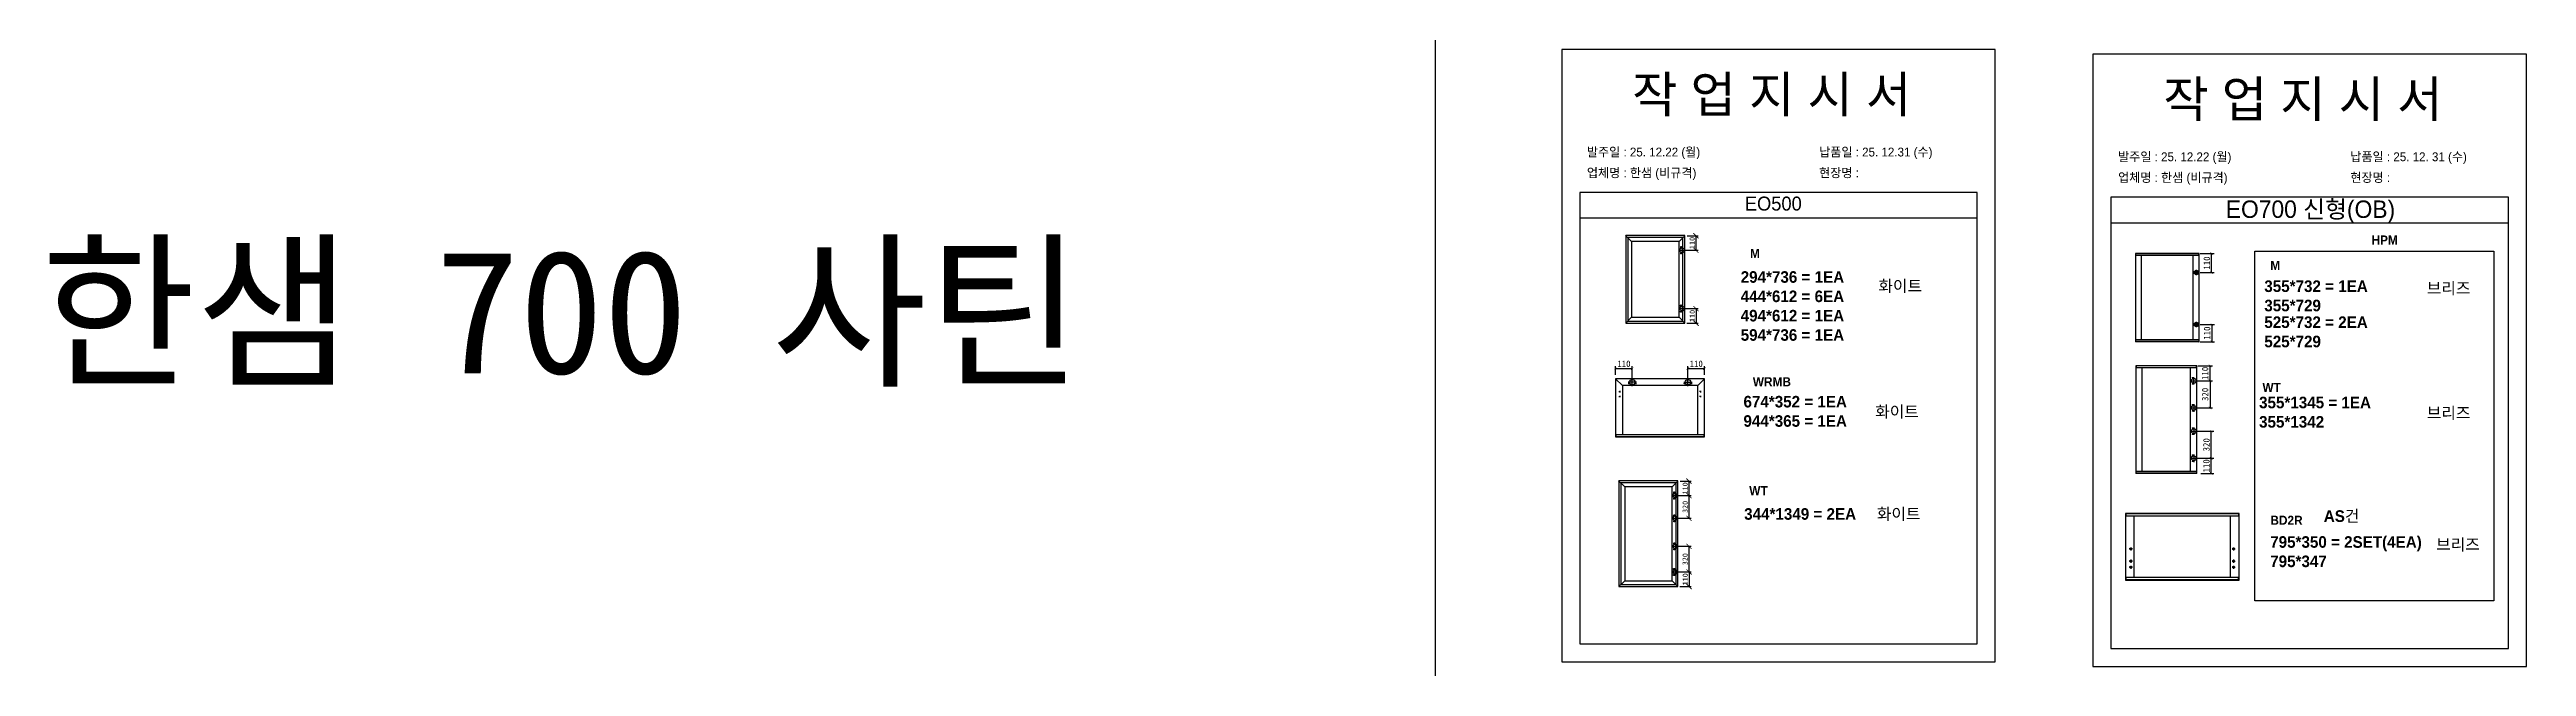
# Model space of a CAD drawing. Header units: millimetres. Extents: x -44117 to 256353, y -2095463 to 65325.
# Drawn here: x 104930 to 114528, y -577882 to -575487 of the extents above; entities that cross this region are included whole.
import ezdxf

# ---------------------------------------------------------------- set-up
doc = ezdxf.new("R2010")
doc.units = ezdxf.units.MM
doc.header["$LTSCALE"] = 10
doc.layers.add('Layer1', color=7, linetype='Continuous', lineweight=70)
doc.styles.add('MtX_Gulim', font='')
doc.styles.get('MtX_Gulim').set_extended_font_data('Gulim', bold=True)
doc.dimstyles.new('ISO-25', dxfattribs={"dimtxt": 2.5, "dimasz": 2.5, "dimexe": 1, "dimexo": 1, "dimtad": 1, "dimtxsty": 'Standard', "dimblk": 'ARCHTICK', "dimcen": 2.5, "dimadec": 0, "dimazin": 0, "dimtfac": 1, "dimtmove": 0, "dimatfit": 3, "dimfxl": 0, "dimarcsym": 0})

msp = doc.modelspace()

# ---------------------------------------------------------------- texts
at = {"linetype": 'Continuous', "style": 'MtX_Gulim'}
for s, height, p in [('M', 35.04934, (111519.13654, -576296.25815)), ('HPM', 35.049344, (113927.29952, -576244.09897)), ('M', 35.04934, (113535.1097, -576342.5913)), ('WRMB', 35.049344, (111529.91365, -576794.23679)), ('WT', 35.049344, (113504.70581, -576815.99461)), ('WT', 35.049344, (111516.02303, -577216.74774)), ('BD2R', 35.049344, (113535.44595, -577331.46231))]:
    msp.add_text(s, height=height, dxfattribs=at).set_placement(p)
at = {"attachment_point": 1}
for s, width, gutter_width, heights, insert, char_height in [('{\\fGulim|b0|i0|c129|p50;작 업 지 시 서}', 3307.3198183, 12.5, [-155.84554], (111062.19771, -575591.45), 140), ('{\\fGulim|b0|i0|c129|p50;작 업 지 시 서}', 3307.3198183, 12.5, [-155.84554], (113120.56289, -575609.78371), 140), ('\\pt11;{\\fGulim|b0|i0|c129|p50;발주일 : 25. 12.22 (월)}', 3307.3198183, 12.5, [34.50412], (110886.98835, -575868.17042), 34.3), ('{\\fGulim|b0|i0|c129|p50;납품일 : 25. 12.31 (수)}', 3307.3198183, 12.5, [35.09023], (111786.96634, -575868.17042), 34.3), ('\\pt11;{\\fGulim|b0|i0|c129|p50;발주일 : 25. 12.22 (월)}', 3307.3198183, 12.5, [34.50412], (112945.35354, -575886.50413), 34.3), ('{\\fGulim|b0|i0|c129|p50;납품일 : 25. 12. 31 (수)}', 3307.3198183, 12.5, [35.09023], (113845.33152, -575886.50413), 34.3), ('{\\fGulim|b0|i0|c129|p50;업체명 : 한샘 (비규격)}', 3307.3198183, 12.5, [36.11279], (110886.98835, -575948.8266), 34.3), ('{\\fGulim|b0|i0|c129|p50;현장명 : }', 3307.3198183, 12.5, [-38.2735], (111786.96634, -575948.8266), 34.3), ('{\\fGulim|b0|i0|c129|p50;업체명 : 한샘 (비규격)}', 3307.3198183, 12.5, [36.11279], (112945.35354, -575967.16031), 34.3), ('{\\fGulim|b0|i0|c129|p50;현장명 : }', 3307.3198183, 12.5, [-38.2735], (113845.33152, -575967.16031), 34.3), ('{\\fGulim|b0|i0|c129|p50;EO500}', 5224.9748335, 19.74777, [57.05176], (111498.83314, -576058.1635), 54.1878762), ('{\\fGulim|b0|i0|c129|p50;EO700 신형(OB)}', 1597.0710432, 6.03612, [-85.06834], (113362.63379, -576073.21916), 67.6045736), ('{\\f굴림|b0|i0|c129|p50;한샘} 700 {\\f굴림|b0|i0|c129|p50;사틴}', 5072.1082947, 2395.6482, [-533.35869], (104895.62473, -576265.31258), 479.1296392), ('{\\f굴림|b1|i0|c129|p50;294*736 = 1EA\\P444*612 = 6EA\\P494*612 = 1EA\\P594*736 = 1EA}', 13607.1496112, 175, [602.07594], (111482.85087, -576347.60535), 45), ('{\\f굴림|b1|i0|c129|p50;화이트}', 13607.1496112, 175, [-50], (112016.37088, -576382.79586), 45), ('{\\f굴림|b1|i0|c129|p50;355*732 = 1EA\\P\\C1;355*729}', 13607.1496112, 175, [-121.30952], (113511.88255, -576383.32679), 45), ('{\\f굴림|b1|i0|c129|p50;브리즈}', 13607.1496112, 175, [40.38718], (114141.2786, -576390.99924), 45), ('{\\f굴림|b1|i0|c129|p50;525*732 = 2EA\\P\\C1;525*729}', 13607.1496112, 175, [-121.25], (113511.88255, -576523.00182), 45), ('{\\f굴림|b1|i0|c129|p50;674*352 = 1EA \\P944*365 = 1EA}', 13607.1496112, 175, [-121.4881], (111493.62798, -576831.37013), 45), ('{\\f굴림|b1|i0|c129|p50;355*1345 = 1EA\\P\\C1;355*1342}', 13607.1496112, 175, [-121.36905], (113491.59785, -576834.67945), 45), ('{\\f굴림|b1|i0|c129|p50;화이트}', 13607.1496112, 175, [-50], (112003.98596, -576870.57967), 45), ('{\\f굴림|b1|i0|c129|p50;브리즈}', 13607.1496112, 175, [40.38718], (114141.2786, -576875.34143), 45), ('{\\f굴림|b1|i0|c129|p50;344*1349 = 2EA}', 13607.1496112, 175, [-46.36905], (111496.39484, -577267.13391), 45), ('{\\f굴림|b1|i0|c129|p50;화이트}', 13607.1496112, 175, [-50], (112010.4872, -577267.15516), 45), ('{\\f굴림|b1|i0|c129|p50;AS건}', 13607.1496112, 175, [-48.57143], (113742.34032, -577275.2903), 45), ('{\\f굴림|b1|i0|c129|p50;795*350 = 2SET(4EA)\\P\\C1;795*347}', 13607.1496112, 175, [-126.36905], (113534.702, -577375.83288), 45), ('{\\f굴림|b1|i0|c129|p50;브리즈}', 13607.1496112, 175, [40.38718], (114177.6717, -577385.44842), 45)]:
    msp.add_mtext_dynamic_manual_height_columns(s, width=width, gutter_width=gutter_width, heights=heights, dxfattribs=dict(at, insert=insert, char_height=char_height))

# ---------------------------------------------------------------- blocks, each defined once
blk = doc.blocks.new('_ArchTick')
at = {"color": 0, "linetype": 'ByBlock', "const_width": 0.15}
blk.add_lwpolyline([(-0.5, -0.5), (0.5, 0.5)], dxfattribs=at)
blk = doc.blocks.new('*D4278')
at = {"color": 0, "lineweight": -2}
for p, q in [((111264.3, -576266.2), (111317.5, -576266.2)), ((111274.9, -576210.1), (111317.5, -576210.1)), ((111309.5, -576210.1), (111309.5, -576266.2))]:
    blk.add_line(p, q, dxfattribs=at)
at = {"layer": 'Defpoints', "color": 0}
for p in [(111256.3, -576266.2), (111266.9, -576210.1), (111309.5, -576266.2)]:
    blk.add_point(p, dxfattribs=at)
at = {"color": 0, "lineweight": -2, "xscale": 20, "yscale": 20, "zscale": 20}
for p, rotation in [((111309.5, -576210.1), 90), ((111309.5, -576266.2), 270)]:
    blk.add_blockref('_ArchTick', p, dxfattribs=dict(at, rotation=rotation))
at = {"color": 0, "insert": (111294.5, -576238.1), "char_height": 20, "attachment_point": 5, "rotation": 90}
blk.add_mtext('110', dxfattribs=at)
blk = doc.blocks.new('*D4279')
at = {"color": 0, "lineweight": -2}
for p, q in [((111264.3, -576492.9), (111318, -576492.9)), ((111274.4, -576549.5), (111318, -576549.5)), ((111310, -576492.9), (111310, -576549.5))]:
    blk.add_line(p, q, dxfattribs=at)
at = {"layer": 'Defpoints', "color": 0}
for p in [(111256.3, -576492.9), (111266.4, -576549.5), (111310, -576549.5)]:
    blk.add_point(p, dxfattribs=at)
at = {"color": 0, "lineweight": -2, "xscale": 20, "yscale": 20, "zscale": 20}
for p, rotation in [((111310, -576492.9), 90), ((111310, -576549.5), 270)]:
    blk.add_blockref('_ArchTick', p, dxfattribs=dict(at, rotation=rotation))
at = {"color": 0, "insert": (111295, -576521.2), "char_height": 20, "attachment_point": 5, "rotation": 90}
blk.add_mtext('110', dxfattribs=at)
blk = doc.blocks.new('*D4280')
at = {"color": 0, "lineweight": -2}
for p, q in [((110998.3, -576750.4), (110998.3, -576715.8)), ((110998.3, -576725.8), (111062.8, -576725.8)), ((111062.8, -576763.1), (111062.8, -576715.8))]:
    blk.add_line(p, q, dxfattribs=at)
at = {"layer": 'Defpoints', "color": 0}
for p in [(111062.8, -576725.8), (110998.3, -576765.4), (111062.8, -576778.1)]:
    blk.add_point(p, dxfattribs=at)
at = {"color": 0, "lineweight": -2, "xscale": 10, "yscale": 10, "zscale": 10, "rotation": 180}
blk.add_blockref('_ArchTick', (110998.3, -576725.8), dxfattribs=at)
at = {"color": 0, "lineweight": -2, "xscale": 10, "yscale": 10, "zscale": 10}
blk.add_blockref('_ArchTick', (111062.8, -576725.8), dxfattribs=at)
at = {"color": 0, "insert": (111030.5, -576707.1), "char_height": 25, "attachment_point": 5}
blk.add_mtext('110', dxfattribs=at)
blk = doc.blocks.new('*D4281')
at = {"color": 0, "lineweight": -2}
for p, q in [((111278.3, -576763.1), (111278.3, -576715.8)), ((111278.3, -576725.8), (111342.8, -576725.8)), ((111342.8, -576750.4), (111342.8, -576715.8))]:
    blk.add_line(p, q, dxfattribs=at)
at = {"layer": 'Defpoints', "color": 0}
for p in [(111342.8, -576725.8), (111278.3, -576778.1), (111342.8, -576765.4)]:
    blk.add_point(p, dxfattribs=at)
at = {"color": 0, "lineweight": -2, "xscale": 10, "yscale": 10, "zscale": 10, "rotation": 180}
blk.add_blockref('_ArchTick', (111278.3, -576725.8), dxfattribs=at)
at = {"color": 0, "lineweight": -2, "xscale": 10, "yscale": 10, "zscale": 10}
blk.add_blockref('_ArchTick', (111342.8, -576725.8), dxfattribs=at)
at = {"color": 0, "insert": (111310.6, -576707.1), "char_height": 25, "attachment_point": 5}
blk.add_mtext('110', dxfattribs=at)
blk = doc.blocks.new('*D4282')
at = {"color": 0, "lineweight": -2}
for p, q in [((111237.4, -577218.3), (111290.5, -577218.3)), ((111247.9, -577162.2), (111290.5, -577162.2)), ((111282.5, -577162.2), (111282.5, -577218.3))]:
    blk.add_line(p, q, dxfattribs=at)
at = {"layer": 'Defpoints', "color": 0}
for p in [(111229.4, -577218.3), (111239.9, -577162.2), (111282.5, -577218.3)]:
    blk.add_point(p, dxfattribs=at)
at = {"color": 0, "lineweight": -2, "xscale": 20, "yscale": 20, "zscale": 20}
for p, rotation in [((111282.5, -577162.2), 90), ((111282.5, -577218.3), 270)]:
    blk.add_blockref('_ArchTick', p, dxfattribs=dict(at, rotation=rotation))
at = {"color": 0, "insert": (111267.5, -577190.2), "char_height": 20, "attachment_point": 5, "rotation": 90}
blk.add_mtext('110', dxfattribs=at)
blk = doc.blocks.new('*D4283')
at = {"color": 0, "lineweight": -2}
for p, q in [((111237.4, -577514.8), (111291, -577514.8)), ((111283, -577514.8), (111283, -577571.4)), ((111247.4, -577571.4), (111291, -577571.4))]:
    blk.add_line(p, q, dxfattribs=at)
at = {"layer": 'Defpoints', "color": 0}
for p in [(111229.4, -577514.8), (111239.4, -577571.4), (111283, -577571.4)]:
    blk.add_point(p, dxfattribs=at)
at = {"color": 0, "lineweight": -2, "xscale": 20, "yscale": 20, "zscale": 20}
for p, rotation in [((111283, -577514.8), 90), ((111283, -577571.4), 270)]:
    blk.add_blockref('_ArchTick', p, dxfattribs=dict(at, rotation=rotation))
at = {"color": 0, "insert": (111268, -577543.1), "char_height": 20, "attachment_point": 5, "rotation": 90}
blk.add_mtext('110', dxfattribs=at)
blk = doc.blocks.new('*D4284')
at = {"color": 0, "lineweight": -2}
for p, q in [((111237.8, -577415.2), (111290.5, -577415.2)), ((111282.5, -577415.2), (111282.5, -577514.8)), ((111237.4, -577514.8), (111290.5, -577514.8))]:
    blk.add_line(p, q, dxfattribs=at)
at = {"layer": 'Defpoints', "color": 0}
for p in [(111229.8, -577415.2), (111229.4, -577514.8), (111282.5, -577514.8)]:
    blk.add_point(p, dxfattribs=at)
at = {"color": 0, "lineweight": -2, "xscale": 20, "yscale": 20, "zscale": 20}
for p, rotation in [((111282.5, -577415.2), 90), ((111282.5, -577514.8), 270)]:
    blk.add_blockref('_ArchTick', p, dxfattribs=dict(at, rotation=rotation))
at = {"color": 0, "insert": (111267.5, -577465), "char_height": 20, "attachment_point": 5, "rotation": 90}
blk.add_mtext('320', dxfattribs=at)
blk = doc.blocks.new('*D4285')
at = {"color": 0, "lineweight": -2}
for p, q in [((111237.4, -577218.3), (111290.5, -577218.3)), ((111282.5, -577218.3), (111282.5, -577306.2)), ((111237.8, -577306.2), (111290.5, -577306.2))]:
    blk.add_line(p, q, dxfattribs=at)
at = {"layer": 'Defpoints', "color": 0}
for p in [(111229.4, -577218.3), (111229.8, -577306.2), (111282.5, -577306.2)]:
    blk.add_point(p, dxfattribs=at)
at = {"color": 0, "lineweight": -2, "xscale": 20, "yscale": 20, "zscale": 20}
for p, rotation in [((111282.5, -577218.3), 90), ((111282.5, -577306.2), 270)]:
    blk.add_blockref('_ArchTick', p, dxfattribs=dict(at, rotation=rotation))
at = {"color": 0, "insert": (111267.5, -577262.2), "char_height": 20, "attachment_point": 5, "rotation": 90}
blk.add_mtext('320', dxfattribs=at)
blk = doc.blocks.new('*D4286')
at = {"color": 0, "lineweight": -2}
for p, q in [((113263.3, -576279), (113317.9, -576279)), ((113263.3, -576352.6), (113317.9, -576352.6)), ((113307.9, -576352.6), (113307.9, -576279))]:
    blk.add_line(p, q, dxfattribs=at)
at = {"layer": 'Defpoints', "color": 0}
for p in [(113248.3, -576279), (113248.3, -576352.6), (113307.9, -576279)]:
    blk.add_point(p, dxfattribs=at)
at = {"color": 0, "lineweight": -2, "xscale": 10, "yscale": 10, "zscale": 10}
for p, rotation in [((113307.9, -576279), 90), ((113307.9, -576352.6), 270)]:
    blk.add_blockref('_ArchTick', p, dxfattribs=dict(at, rotation=rotation))
at = {"color": 0, "insert": (113289.1, -576315.8), "char_height": 25, "attachment_point": 5, "rotation": 90}
blk.add_mtext('110', dxfattribs=at)
blk = doc.blocks.new('*D4287')
at = {"color": 0, "lineweight": -2}
for p, q in [((113263.3, -576554.5), (113318.8, -576554.5)), ((113308.8, -576554.5), (113308.8, -576621.3)), ((113263.3, -576621.3), (113318.8, -576621.3))]:
    blk.add_line(p, q, dxfattribs=at)
at = {"layer": 'Defpoints', "color": 0}
for p in [(113248.3, -576554.5), (113248.3, -576621.3), (113308.8, -576621.3)]:
    blk.add_point(p, dxfattribs=at)
at = {"color": 0, "lineweight": -2, "xscale": 10, "yscale": 10, "zscale": 10}
for p, rotation in [((113308.8, -576554.5), 90), ((113308.8, -576621.3), 270)]:
    blk.add_blockref('_ArchTick', p, dxfattribs=dict(at, rotation=rotation))
at = {"color": 0, "insert": (113290.1, -576587.9), "char_height": 25, "attachment_point": 5, "rotation": 90}
blk.add_mtext('110', dxfattribs=at)
blk = doc.blocks.new('*D4288')
at = {"color": 0, "lineweight": -2}
for p, q in [((113253.7, -576715.2), (113311.7, -576715.2)), ((113301.7, -576773.1), (113301.7, -576715.2)), ((113253.7, -576773.1), (113311.7, -576773.1))]:
    blk.add_line(p, q, dxfattribs=at)
at = {"layer": 'Defpoints', "color": 0}
for p in [(113238.7, -576715.2), (113301.7, -576715.2), (113238.7, -576773.1)]:
    blk.add_point(p, dxfattribs=at)
at = {"color": 0, "lineweight": -2, "xscale": 10, "yscale": 10, "zscale": 10}
for p, rotation in [((113301.7, -576715.2), 90), ((113301.7, -576773.1), 270)]:
    blk.add_blockref('_ArchTick', p, dxfattribs=dict(at, rotation=rotation))
at = {"color": 0, "insert": (113282.9, -576744.1), "char_height": 25, "attachment_point": 5, "rotation": 90}
blk.add_mtext('110', dxfattribs=at)
blk = doc.blocks.new('*D4289')
at = {"color": 0, "lineweight": -2}
for p, q in [((113253.7, -577073.6), (113316.2, -577073.6)), ((113265.4, -577132.1), (113316.2, -577132.1)), ((113306.2, -577132.1), (113306.2, -577073.6))]:
    blk.add_line(p, q, dxfattribs=at)
at = {"layer": 'Defpoints', "color": 0}
for p in [(113238.7, -577073.6), (113250.4, -577132.1), (113306.2, -577073.6)]:
    blk.add_point(p, dxfattribs=at)
at = {"color": 0, "lineweight": -2, "xscale": 10, "yscale": 10, "zscale": 10}
for p, rotation in [((113306.2, -577073.6), 90), ((113306.2, -577132.1), 270)]:
    blk.add_blockref('_ArchTick', p, dxfattribs=dict(at, rotation=rotation))
at = {"color": 0, "insert": (113287.5, -577102.9), "char_height": 25, "attachment_point": 5, "rotation": 90}
blk.add_mtext('110', dxfattribs=at)
blk = doc.blocks.new('*D4290')
at = {"color": 0, "lineweight": -2}
for p, q in [((113253.7, -576968.5), (113316.2, -576968.5)), ((113306.2, -577073.6), (113306.2, -576968.5)), ((113253.7, -577073.6), (113316.2, -577073.6))]:
    blk.add_line(p, q, dxfattribs=at)
at = {"layer": 'Defpoints', "color": 0}
for p in [(113238.7, -576968.5), (113306.2, -576968.5), (113238.7, -577073.6)]:
    blk.add_point(p, dxfattribs=at)
at = {"color": 0, "lineweight": -2, "xscale": 10, "yscale": 10, "zscale": 10}
for p, rotation in [((113306.2, -576968.5), 90), ((113306.2, -577073.6), 270)]:
    blk.add_blockref('_ArchTick', p, dxfattribs=dict(at, rotation=rotation))
at = {"color": 0, "insert": (113287.5, -577021), "char_height": 25, "attachment_point": 5, "rotation": 90}
blk.add_mtext('320', dxfattribs=at)
blk = doc.blocks.new('*D4291')
at = {"color": 0, "lineweight": -2}
for p, q in [((113253.7, -576773.1), (113311.7, -576773.1)), ((113301.7, -576773.1), (113301.7, -576878.2)), ((113253.7, -576878.2), (113311.7, -576878.2))]:
    blk.add_line(p, q, dxfattribs=at)
at = {"layer": 'Defpoints', "color": 0}
for p in [(113238.7, -576773.1), (113238.7, -576878.2), (113301.7, -576878.2)]:
    blk.add_point(p, dxfattribs=at)
at = {"color": 0, "lineweight": -2, "xscale": 10, "yscale": 10, "zscale": 10}
for p, rotation in [((113301.7, -576773.1), 90), ((113301.7, -576878.2), 270)]:
    blk.add_blockref('_ArchTick', p, dxfattribs=dict(at, rotation=rotation))
at = {"color": 0, "insert": (113282.9, -576825.6), "char_height": 25, "attachment_point": 5, "rotation": 90}
blk.add_mtext('320', dxfattribs=at)

# ---------------------------------------------------------------- dimensions: what is measured, and where the dimension line sits
for base, p1, p2, text, override, picture, middle in [((111309.47011, -576266.19369, 20.09702), (111266.89896, -576210.08685, 94.61404), (111256.34652, -576266.19369, 20.09702), '110', {"dimscale": 8}, '*D4278', (111294.47011, -576238.14027, 20.09702)), ((113307.87556, -576278.95626), (113248.26178, -576352.57274), (113248.26178, -576278.95626), '110', {"dimscale": 10, "dimasz": 1, "dimexo": 1.5, "dimtxsty": 'Standard'}, '*D4286', (113289.12556, -576315.7645)), ((111309.98693, -576549.5498, 20.09702), (111256.34475, -576492.92696, 20.09702), (111266.38296, -576549.5498, 94.61404), '110', {"dimscale": 8, "dimtxsty": 'Standard'}, '*D4279', (111294.98693, -576521.23838, 20.09702)), ((113308.82903, -576621.33508), (113248.26178, -576554.4507), (113248.26178, -576621.33508), '110', {"dimscale": 10, "dimasz": 1, "dimexo": 1.5, "dimtxsty": 'Standard'}, '*D4287', (113290.07903, -576587.89289)), ((113301.66709, -576878.24114), (113238.74195, -576773.0586), (113238.74195, -576878.24114), '320', {"dimscale": 10, "dimasz": 1, "dimexo": 1.5, "dimtxsty": 'Standard'}, '*D4291', (113282.91709, -576825.64987)), ((113306.23855, -576968.45113), (113238.74195, -577073.63366), (113238.74195, -576968.45113), '320', {"dimscale": 10, "dimasz": 1, "dimexo": 1.5, "dimtxsty": 'Standard'}, '*D4290', (113287.48855, -577021.0424)), ((113306.23855, -577073.63366), (113250.3805, -577132.13836), (113238.74195, -577073.63366), '110', {"dimscale": 10, "dimasz": 1, "dimexo": 1.5, "dimtxsty": 'Standard'}, '*D4289', (113287.48855, -577102.88601)), ((111282.47815, -577218.29734, 20.09702), (111239.907, -577162.1905, 94.61404), (111229.35456, -577218.29734, 20.09702), '110', {"dimscale": 8}, '*D4282', (111267.47815, -577190.24392, 20.09702)), ((111282.47815, -577306.17158), (111229.35456, -577218.29733, 20.09702), (111229.77947, -577306.17158), '320', {"dimscale": 8, "dimtxsty": 'Standard'}, '*D4285', (111267.47815, -577262.23446)), ((111282.47815, -577514.79513), (111229.77947, -577415.20598), (111229.35279, -577514.79513, 20.09702), '320', {"dimscale": 8, "dimtxsty": 'Standard'}, '*D4284', (111267.47815, -577465.00056)), ((111282.99498, -577571.41797, 20.09702), (111229.35279, -577514.79514, 20.09702), (111239.39101, -577571.41797, 94.61404), '110', {"dimscale": 8, "dimtxsty": 'Standard'}, '*D4283', (111267.99498, -577543.10655, 20.09702))]:
    dim = msp.add_linear_dim(base=base, p1=p1, p2=p2, angle=90, text=text, dimstyle='ISO-25', override=override)
    dim.commit()
    dim.dimension.update_dxf_attribs({"geometry": picture, "text_midpoint": middle})
for base, p1, p2, picture, middle in [((111062.77238, -576725.8069), (110998.25232, -576765.3873), (111062.77238, -576778.11373), '*D4280', (111030.51235, -576707.0569)), ((111342.8422, -576725.8069), (111278.32215, -576778.11373), (111342.8422, -576765.3873), '*D4281', (111310.58218, -576707.0569))]:
    dim = msp.add_linear_dim(base=base, p1=p1, p2=p2, text='110', dimstyle='ISO-25', override={"dimscale": 10, "dimasz": 1, "dimexo": 1.5, "dimtxsty": 'Standard'})
    dim.commit()
    dim.dimension.update_dxf_attribs({"geometry": picture, "text_midpoint": middle})
dim = msp.add_linear_dim(base=(113301.66709, -576715.22151), p1=(113238.74195, -576773.05859), p2=(113238.74195, -576715.22151), angle=90, text='110', dimstyle='ISO-25', override={"dimscale": 10, "dimasz": 1, "dimexo": 1.5, "dimtxsty": 'Standard'})
dim.commit()
dim.dimension.update_dxf_attribs({"geometry": '*D4288', "text_midpoint": (113301.66709, -576744.14005), "dimtype": 160})

# ---------------------------------------------------------------- linework, layer by layer
for p, q in [((112399.3911, -576042.45721), (110859.3911, -576042.45721)), ((114457.75629, -576060.79092), (112917.75629, -576060.79092)), ((112399.3911, -576142.45721), (110859.3911, -576142.45721)), ((114457.75629, -576160.79092), (112917.75629, -576160.79092)), ((111266.89896, -576209.57085, 20.09702), (111037.31908, -576209.57085, 20.09702)), ((111037.31908, -576209.57085, 20.09702), (111037.31908, -576549.5498, 20.09702)), ((111037.83507, -576210.08685, 94.61404), (111037.31908, -576210.08685, 94.61404)), ((111037.83507, -576210.08685, 94.61404), (111037.83507, -576209.57085, 94.61404)), ((111060.27706, -576232.52884, 20.09702), (111037.83507, -576210.08685, 20.09702)), ((111259.28062, -576217.1892, 20.09702), (111044.93742, -576217.1892, 20.09702)), ((111044.93742, -576217.1892, 20.09702), (111044.93742, -576541.93145, 20.09702)), ((111243.94097, -576232.52884, 20.09702), (111060.27706, -576232.52884, 20.09702)), ((111060.27706, -576232.52884, 20.09702), (111060.27706, -576526.59181, 20.09702)), ((111242.30784, -576266.19369, 20.09702), (111270.3852, -576266.19369, 20.09702)), ((111243.94097, -576232.52884, 20.09702), (111266.38296, -576210.08685, 20.09702)), ((111243.94097, -576526.59181, 20.09702), (111243.94097, -576232.52884, 20.09702)), ((111247.8531, -576254.61175, 20.09702), (111255.57439, -576254.61175, 20.09702)), ((111251.71375, -576258.4724, 20.09702), (111251.71375, -576250.7511, 20.09702)), ((111256.34652, -576252.15501, 20.09702), (111256.34652, -576280.23237, 20.09702)), ((111259.28062, -576541.93145, 20.09702), (111259.28062, -576217.1892, 20.09702)), ((111266.38296, -576210.08685, 94.61404), (111266.38296, -576209.57085, 94.61404)), ((111266.38296, -576210.08685, 94.61404), (111266.38296, -576209.57085, 94.61404)), ((111266.38296, -576210.08685, 94.61404), (111266.89896, -576210.08685, 94.61404)), ((111266.38296, -576210.08685, 94.61404), (111266.89896, -576210.08685, 94.61404)), ((111266.89896, -576549.5498, 20.09702), (111266.89896, -576209.57085, 20.09702)), ((111247.8531, -576277.77564, 20.09702), (111255.57439, -576277.77564, 20.09702)), ((111251.71375, -576281.63629, 20.09702), (111251.71375, -576273.91499, 20.09702)), ((113012.39913, -576279.20222), (113012.39913, -576621.08911)), ((113258.89977, -576279.64495), (113012.39913, -576279.64495)), ((113258.89977, -576286.33511), (113012.39913, -576286.33511)), ((113258.6538, -576278.95626), (113012.64509, -576278.95626)), ((113034.28972, -576285.84319), (113034.28972, -576613.95622)), ((113236.76321, -576613.95622), (113236.76321, -576286.33511)), ((113257.66996, -576286.33511), (113257.66996, -576278.95626)), ((113258.89977, -576621.08911), (113258.89977, -576279.20222)), ((111037.83507, -576549.0338, 94.61404), (111037.31908, -576549.0338, 94.61404)), ((111037.31908, -576549.5498, 20.09702), (111266.89896, -576549.5498, 20.09702)), ((111060.27706, -576526.59181, 20.09702), (111037.83507, -576549.0338, 20.09702)), ((111037.83507, -576549.0338, 94.61404), (111037.83507, -576549.5498, 94.61404)), ((111044.93742, -576541.93145, 20.09702), (111259.28062, -576541.93145, 20.09702)), ((111060.27706, -576526.59181, 20.09702), (111243.94097, -576526.59181, 20.09702)), ((111242.30607, -576492.92696, 20.09702), (111270.38343, -576492.92696, 20.09702)), ((111243.93748, -576526.59181, 20.09702), (111266.38462, -576549.0338, 20.09702)), ((111247.59395, -576481.34502, 20.09702), (111255.31524, -576481.34502, 20.09702)), ((111247.59395, -576504.50891, 20.09702), (111255.31524, -576504.50891, 20.09702)), ((111251.4546, -576477.48437, 20.09702), (111251.4546, -576485.20566, 20.09702)), ((111251.4546, -576500.64826, 20.09702), (111251.4546, -576508.36955, 20.09702)), ((111256.34475, -576478.88828, 20.09702), (111256.34475, -576506.96564, 20.09702)), ((111264.84172, -576549.55157, 20.09702), (111264.83995, -576549.5498, 20.09702)), ((111266.38296, -576549.0338, 94.61404), (111266.89896, -576549.0338, 94.61404)), ((111266.38296, -576549.0338, 94.61404), (111266.38296, -576549.5498, 94.61404)), ((111266.38296, -576549.0338, 94.61404), (111266.89896, -576549.0338, 94.61404)), ((111266.38296, -576549.0338, 94.61404), (111266.38296, -576549.5498, 94.61404)), ((113258.89977, -576613.95622), (113012.39913, -576613.95622)), ((113258.89977, -576620.64638), (113012.39913, -576620.64638)), ((113258.6538, -576621.33508), (113012.64509, -576621.33508)), ((113013.62893, -576621.33508), (113013.62893, -576613.95622)), ((113257.66996, -576613.95622), (113257.66996, -576621.33508)), ((113013.46492, -576714.7422), (113013.46492, -577131.95006)), ((113250.45849, -576715.22151), (113013.46492, -576715.22151)), ((113250.45849, -576722.46446), (113013.46492, -576722.46446)), ((113250.1922, -576714.47591), (113013.73121, -576714.47591)), ((113014.79635, -576714.47591), (113014.79635, -576722.46446)), ((113037.16428, -576721.93189), (113037.16428, -577124.22781)), ((113226.49285, -577124.22781), (113226.49285, -576722.46446)), ((113249.12706, -576722.46446), (113249.12706, -576714.47591)), ((113250.45849, -577131.95006), (113250.45849, -576714.7422)), ((110997.95636, -576765.3873), (110997.95636, -576989.72763)), ((111024.29711, -576791.72805), (110998.04305, -576765.17802)), ((111342.8422, -576765.09134), (110998.25232, -576765.09134)), ((111011.27472, -576814.81321), (111017.19399, -576814.81321)), ((111011.27472, -576833.75487), (111017.19399, -576833.75487)), ((111014.23436, -576811.85357), (111014.23436, -576817.77284)), ((111014.23436, -576830.79523), (111014.23436, -576836.7145)), ((111024.29711, -576791.72805), (111024.29711, -576981.73661)), ((111316.79741, -576791.72805), (111024.29711, -576791.72805)), ((111078.91579, -576778.11373), (111046.62896, -576778.11373)), ((111051.82172, -576784.033), (111047.08631, -576784.033)), ((111049.45402, -576781.66529), (111049.45402, -576786.40071)), ((111062.77237, -576794.25715), (111062.77237, -576761.97031)), ((111078.45844, -576784.033), (111073.72302, -576784.033)), ((111076.09073, -576781.66529), (111076.09073, -576786.40071)), ((111262.17874, -576778.11373), (111294.46557, -576778.11373)), ((111267.37151, -576784.033), (111262.6361, -576784.033)), ((111265.0038, -576781.66529), (111265.0038, -576786.40071)), ((111278.32216, -576794.25715), (111278.32216, -576761.97031)), ((111294.00823, -576784.033), (111289.27281, -576784.033)), ((111291.64052, -576781.66529), (111291.64052, -576786.40071)), ((111316.79741, -576791.72805), (111343.05147, -576765.17802)), ((111316.79741, -576981.14469), (111316.79741, -576791.72805)), ((111329.81981, -576814.81321), (111323.90054, -576814.81321)), ((111329.81981, -576833.75487), (111323.90054, -576833.75487)), ((111326.86017, -576811.85357), (111326.86017, -576817.77284)), ((111326.86017, -576830.79523), (111326.86017, -576836.7145)), ((111343.13816, -576989.72763), (111343.13816, -576765.3873)), ((113224.21736, -576773.05859), (113253.26654, -576773.05859)), ((113236.0791, -576761.07577), (113231.81854, -576761.07577)), ((113236.0791, -576785.04141), (113231.81854, -576785.04141)), ((113233.94882, -576758.94549), (113233.94882, -576763.20605)), ((113233.94882, -576782.91113), (113233.94882, -576787.17169)), ((113238.74195, -576787.58319), (113238.74195, -576758.53401)), ((113224.21736, -576878.24114), (113253.26654, -576878.24114)), ((113236.0791, -576866.25831), (113231.81854, -576866.25831)), ((113236.0791, -576890.22395), (113231.81854, -576890.22395)), ((113233.94882, -576864.12803), (113233.94882, -576868.38859)), ((113233.94882, -576888.09367), (113233.94882, -576892.35423)), ((113238.74195, -576863.71654), (113238.74195, -576892.76572)), ((110997.95636, -576981.14469), (111343.13816, -576981.14469)), ((110997.95636, -576989.19489), (111342.8422, -576989.19489)), ((110998.25232, -576990.02359), (111342.8422, -576990.02359)), ((110999.43618, -576981.14469), (110999.43618, -576990.02359)), ((111341.65834, -576990.02359), (111341.65834, -576981.14469)), ((113224.21736, -576968.45113), (113253.26654, -576968.45113)), ((113236.0791, -576956.4683), (113231.81854, -576956.4683)), ((113236.0791, -576980.43395), (113231.81854, -576980.43395)), ((113233.94882, -576954.33802), (113233.94882, -576958.59858)), ((113233.94882, -576978.30367), (113233.94882, -576982.56423)), ((113238.74195, -576953.92654), (113238.74195, -576982.97572)), ((113250.45849, -577124.22781), (113013.46492, -577124.22781)), ((113250.45849, -577131.47076), (113013.46492, -577131.47076)), ((113250.1922, -577132.21635), (113013.73121, -577132.21635)), ((113014.79635, -577132.21635), (113014.79635, -577124.22781)), ((113224.21736, -577073.63366), (113253.26654, -577073.63366)), ((113236.0791, -577061.65083), (113231.81854, -577061.65083)), ((113236.0791, -577085.61647), (113231.81854, -577085.61647)), ((113233.94882, -577059.52055), (113233.94882, -577063.78111)), ((113233.94882, -577083.48619), (113233.94882, -577087.74675)), ((113238.74195, -577059.10907), (113238.74195, -577088.15825)), ((113249.12706, -577124.22781), (113249.12706, -577132.21635)), ((111239.907, -577161.6745, 20.09702), (111010.32712, -577161.6745, 20.09702)), ((111010.32712, -577161.6745, 20.09702), (111010.32712, -577571.41797, 20.09702)), ((111010.84311, -577162.1905, 94.61404), (111010.32712, -577162.1905, 94.61404)), ((111010.84311, -577162.1905, 94.61404), (111010.84311, -577161.6745, 94.61404)), ((111033.28511, -577184.63249, 20.09702), (111010.84311, -577162.1905, 20.09702)), ((111232.28866, -577169.29285, 20.09702), (111017.94546, -577169.29285, 20.09702)), ((111017.94546, -577169.29285, 20.09702), (111017.94546, -577563.79963, 20.09702)), ((111216.94901, -577184.63249, 20.09702), (111033.28511, -577184.63249, 20.09702)), ((111033.28511, -577184.63249, 20.09702), (111033.28511, -577548.45999, 20.09702)), ((111215.31588, -577218.29734, 20.09702), (111243.39324, -577218.29734, 20.09702)), ((111216.94901, -577184.63249, 20.09702), (111239.39101, -577162.1905, 20.09702)), ((111216.94901, -577548.45999, 20.09702), (111216.94901, -577184.63249, 20.09702)), ((111220.86114, -577206.71539, 20.09702), (111228.58243, -577206.71539, 20.09702)), ((111220.86114, -577229.87928, 20.09702), (111228.58243, -577229.87928, 20.09702)), ((111224.72179, -577210.57604, 20.09702), (111224.72179, -577202.85474, 20.09702)), ((111224.72179, -577233.73993, 20.09702), (111224.72179, -577226.01864, 20.09702)), ((111229.35456, -577204.25865, 20.09702), (111229.35456, -577232.33601, 20.09702)), ((111232.28866, -577563.79963, 20.09702), (111232.28866, -577169.29285, 20.09702)), ((111239.39101, -577162.1905, 94.61404), (111239.39101, -577161.6745, 94.61404)), ((111239.39101, -577162.1905, 94.61404), (111239.39101, -577161.6745, 94.61404)), ((111239.39101, -577162.1905, 94.61404), (111239.907, -577162.1905, 94.61404)), ((111239.39101, -577162.1905, 94.61404), (111239.907, -577162.1905, 94.61404)), ((111239.907, -577571.41797, 20.09702), (111239.907, -577161.6745, 20.09702)), ((111216.19445, -577306.17159), (111243.36449, -577306.17159)), ((111221.31145, -577294.96392), (111228.78323, -577294.96392)), ((111221.31145, -577317.37926), (111228.78323, -577317.37926)), ((111225.04734, -577291.22802), (111225.04734, -577298.69981)), ((111225.04734, -577313.64337), (111225.04734, -577321.11515)), ((111229.77947, -577292.58657), (111229.77947, -577319.7566)), ((112973.49772, -577287.99885), (112973.49772, -577546.44092)), ((113414.10812, -577288.66532), (112973.49772, -577288.66532)), ((113414.10812, -577298.73642), (112973.49772, -577298.73642)), ((113413.73786, -577287.62859), (112973.86798, -577287.62859)), ((112975.34903, -577287.62859), (112975.34903, -577298.73642)), ((113006.8212, -577298.73642), (113006.8212, -577535.70335)), ((113380.78465, -577535.70335), (113380.78465, -577298.73642)), ((113412.25682, -577287.62859), (113412.25682, -577298.73642)), ((113414.10812, -577546.44092), (113414.10812, -577287.99885)), ((111216.19445, -577415.20598), (111243.36449, -577415.20598)), ((111221.31145, -577403.99831), (111228.78323, -577403.99831)), ((111225.04734, -577400.26242), (111225.04734, -577407.7342)), ((111225.04734, -577422.67776), (111225.04734, -577430.14954)), ((111229.77947, -577401.62096), (111229.77947, -577428.79099)), ((112994.60259, -577419.25632), (112994.60259, -577431.47492)), ((113393.00325, -577419.25632), (113393.00325, -577431.47492)), ((111215.31411, -577514.79514, 20.09702), (111243.39147, -577514.79514, 20.09702)), ((111220.60199, -577503.21319, 20.09702), (111228.32329, -577503.21319, 20.09702)), ((111221.31145, -577426.41365), (111228.78323, -577426.41365)), ((111224.46264, -577499.35254, 20.09702), (111224.46264, -577507.07384, 20.09702)), ((111229.35279, -577500.75645, 20.09702), (111229.35279, -577528.83381, 20.09702)), ((113000.71189, -577425.36562), (112988.49329, -577425.36562)), ((113000.71189, -577472.75901), (112988.49329, -577472.75901)), ((113000.71189, -577496.4557), (112988.49329, -577496.4557)), ((112994.60259, -577466.6497), (112994.60259, -577478.86831)), ((112994.60259, -577490.3464), (112994.60259, -577502.56501)), ((113386.89395, -577425.36562), (113399.11256, -577425.36562)), ((113386.89395, -577472.75901), (113399.11256, -577472.75901)), ((113386.89395, -577496.4557), (113399.11256, -577496.4557)), ((113393.00325, -577466.6497), (113393.00325, -577478.86831)), ((113393.00325, -577490.3464), (113393.00325, -577502.56501)), ((111010.84311, -577570.90198, 94.61404), (111010.32712, -577570.90198, 94.61404)), ((111010.32712, -577571.41797, 20.09702), (111239.907, -577571.41797, 20.09702)), ((111033.28511, -577548.45999, 20.09702), (111010.84311, -577570.90198, 20.09702)), ((111010.84311, -577570.90198, 94.61404), (111010.84311, -577571.41797, 94.61404)), ((111017.94546, -577563.79963, 20.09702), (111232.28866, -577563.79963, 20.09702)), ((111033.28511, -577548.45999, 20.09702), (111216.94901, -577548.45999, 20.09702)), ((111216.94552, -577548.45999, 20.09702), (111239.39266, -577570.90198, 20.09702)), ((111220.60199, -577526.37708, 20.09702), (111228.32329, -577526.37708, 20.09702)), ((111224.46264, -577522.51643, 20.09702), (111224.46264, -577530.23773, 20.09702)), ((111237.84976, -577571.41975, 20.09702), (111237.84799, -577571.41797, 20.09702)), ((111239.39101, -577570.90198, 94.61404), (111239.907, -577570.90198, 94.61404)), ((111239.39101, -577570.90198, 94.61404), (111239.39101, -577571.41797, 94.61404)), ((111239.39101, -577570.90198, 94.61404), (111239.907, -577570.90198, 94.61404)), ((111239.39101, -577570.90198, 94.61404), (111239.39101, -577571.41797, 94.61404)), ((113414.10812, -577535.70335), (112973.49772, -577535.70335)), ((113414.10812, -577545.77445), (112973.49772, -577545.77445)), ((112973.86798, -577546.81118), (113413.73786, -577546.81118)), ((112975.34903, -577535.70335), (112975.34903, -577546.81118)), ((113412.25682, -577546.81118), (113412.25682, -577535.70335))]:
    msp.add_line(p, q)
at = {"color": 1}
for p in [(110300.49669, 21924.9366), (110300.49669, 14161.07811), (110300.49669, 18584.38997), (110300.49669, 10820.53148), (110300.49669, 18627.87121), (110300.49669, 10864.01272), (110300.49669, 15287.32457), (110300.49669, 7523.46608), (110300.49669, 3746.75115), (110300.49669, 21924.9366), (110300.49669, 14161.07811), (110300.49669, 18584.38997), (110300.49669, 10820.53148), (110300.49669, 18627.87121), (110300.49669, 10864.01272), (110300.49669, 15287.32457), (110300.49669, 7523.46608), (110300.49669, 3746.75115), (110300.49669, 21924.9366), (110300.49669, 14161.07811), (110300.49669, 18584.38997), (110300.49669, 10820.53148), (110300.49669, 18627.87121), (110300.49669, 10864.01272), (110300.49669, 15287.32457), (110300.49669, 7523.46608), (110300.49669, 3746.75115), (110300.49669, 21924.9366), (110300.49669, 14161.07811), (110300.49669, 18584.38997), (110300.49669, 10820.53148), (110300.49669, 18627.87121), (110300.49669, 10864.01272), (110300.49669, 15287.32457), (110300.49669, 7523.46608), (110300.49669, 3746.75115), (110300.49669, 21924.9366), (110300.49669, 14161.07811), (110300.49669, 18584.38997), (110300.49669, 10820.53148), (110300.49669, 18627.87121), (110300.49669, 10864.01272), (110300.49669, 15287.32457), (110300.49669, 7523.46608), (110300.49669, 3746.75115), (110300.49669, 21924.9366), (110300.49669, 14161.07811), (110300.49669, 18584.38997), (110300.49669, 10820.53148), (110300.49669, 18627.87121), (110300.49669, 10864.01272), (110300.49669, 15287.32457), (110300.49669, 7523.46608), (110300.49669, 3746.75115), (110300.49669, 21924.9366), (110300.49669, 14161.07811), (110300.49669, 18584.38997), (110300.49669, 10820.53148), (110300.49669, 18627.87121), (110300.49669, 10864.01272), (110300.49669, 15287.32457), (110300.49669, 7523.46608), (110300.49669, 3746.75115), (110300.49669, 21924.9366), (110300.49669, 14161.07811), (110300.49669, 18584.38997), (110300.49669, 10820.53148), (110300.49669, 18627.87121), (110300.49669, 10864.01272), (110300.49669, 15287.32457), (110300.49669, 7523.46608), (110300.49669, 3746.75115), (110300.49669, 21924.9366), (110300.49669, 14161.07811), (110300.49669, 18584.38997), (110300.49669, 10820.53148), (110300.49669, 18627.87121), (110300.49669, 10864.01272), (110300.49669, 15287.32457), (110300.49669, 7523.46608), (110300.49669, 3746.75115), (110300.49669, 21924.9366), (110300.49669, 14161.07811), (110300.49669, 18584.38997), (110300.49669, 10820.53148), (110300.49669, 18627.87121), (110300.49669, 10864.01272), (110300.49669, 15287.32457), (110300.49669, 7523.46608), (110300.49669, 3746.75115), (110300.49669, 12702.87182), (110300.49669, 4939.01333), (110300.49669, 9362.32519), (110300.49669, 1598.4667), (110300.49669, 9405.80642), (110300.49669, 1641.94794), (110300.49669, 6065.25979), (110300.49669, -1698.5987), (110300.49669, -5475.31363), (110300.49669, 12702.87182), (110300.49669, 4939.01333), (110300.49669, 9362.32519), (110300.49669, 1598.4667), (110300.49669, 9405.80642), (110300.49669, 1641.94794), (110300.49669, 6065.25979), (110300.49669, -1698.5987), (110300.49669, -5475.31363), (110300.49669, 12702.87182), (110300.49669, 4939.01333), (110300.49669, 9362.32519), (110300.49669, 1598.4667), (110300.49669, 9405.80642), (110300.49669, 1641.94794), (110300.49669, 6065.25979), (110300.49669, -1698.5987), (110300.49669, -5475.31363), (110300.49669, 12702.87182), (110300.49669, 4939.01333), (110300.49669, 9362.32519), (110300.49669, 1598.4667), (110300.49669, 9405.80642), (110300.49669, 1641.94794), (110300.49669, 6065.25979), (110300.49669, -1698.5987), (110300.49669, -5475.31363), (110300.49669, 12702.87182), (110300.49669, 4939.01333), (110300.49669, 9362.32519), (110300.49669, 1598.4667), (110300.49669, 9405.80642), (110300.49669, 1641.94794), (110300.49669, 6065.25979), (110300.49669, -1698.5987), (110300.49669, -5475.31363)]:
    msp.add_xline(p, (0, 1), dxfattribs=at)
for points in [[(110789.3911, -577863.28749), (112469.3911, -577863.28749), (112469.3911, -575487.28749), (110789.3911, -575487.28749)], [(112847.75629, -577881.6212), (114527.75629, -577881.6212), (114527.75629, -575505.6212), (112847.75629, -575505.6212)], [(113474.67216, -576270.23893), (114401.87789, -576270.23893), (114401.87789, -577626.35644), (113474.67216, -577626.35644)]]:
    msp.add_lwpolyline(points, close=True)
for points in [[(110859.3911, -576042.45721), (110859.3911, -577793.28749), (112399.3911, -577793.28749), (112399.3911, -576042.45721)], [(112917.75629, -576060.79092), (112917.75629, -577811.6212), (114457.75629, -577811.6212), (114457.75629, -576060.79092)]]:
    msp.add_lwpolyline(points)
for centre, radius in [((111256.34652, -576266.19369, 20.09702), 9.00818), ((111251.71375, -576254.61175, 20.09702), 2.00754), ((111251.71375, -576277.77564, 20.09702), 2.00754), ((111256.34475, -576492.92696, 20.09702), 9.00818), ((111251.4546, -576481.34502, 20.09702), 2.00754), ((111251.4546, -576504.50891, 20.09702), 2.00754), ((111014.23436, -576814.8132), 0.88789), ((111014.23436, -576833.75487), 0.88789), ((111049.45402, -576784.033), 0.94708), ((111062.77237, -576778.11373), 10.35872), ((111076.09073, -576784.033), 0.94708), ((111265.0038, -576784.033), 0.94708), ((111278.32216, -576778.11373), 10.35872), ((111291.64052, -576784.033), 0.94708), ((111326.86017, -576814.8132), 0.88789), ((111326.86017, -576833.75487), 0.88789), ((113238.74195, -576773.05859), 9.31997), ((113233.94882, -576761.07577), 0.85211), ((113233.94882, -576785.04141), 0.85211), ((113238.74195, -576878.24114), 9.31997), ((113233.94882, -576866.25831), 0.85211), ((113233.94882, -576890.22395), 0.85211), ((113238.74195, -576968.45113), 9.31997), ((113233.94882, -576956.4683), 0.85211), ((113233.94882, -576980.43395), 0.85211), ((113238.74195, -577073.63366), 9.31997), ((113233.94882, -577061.65083), 0.85211), ((113233.94882, -577085.61647), 0.85211), ((111229.35456, -577218.29734, 20.09702), 9.00818), ((111224.72179, -577206.71539, 20.09702), 2.00754), ((111224.72179, -577229.87928, 20.09702), 2.00754), ((111229.77947, -577306.17159), 8.71708), ((111225.04734, -577294.96392), 1.94266), ((111225.04734, -577317.37926), 1.94266), ((111229.77947, -577415.20598), 8.71708), ((111225.04734, -577403.99831), 1.94266), ((111225.04734, -577426.41365), 1.94266), ((112994.60259, -577425.36562), 3.70261), ((113393.00325, -577425.36562), 3.70261), ((111229.35279, -577514.79514, 20.09702), 9.00818), ((111224.46264, -577503.21319, 20.09702), 2.00754), ((112994.60259, -577472.75901), 3.70261), ((112994.60259, -577496.4557), 3.70261), ((113393.00325, -577472.75901), 3.70261), ((113393.00325, -577496.4557), 3.70261), ((111224.46264, -577526.37708, 20.09702), 2.00754)]:
    msp.add_circle(centre, radius)
for centre, radius, start, end in [((113258.6538, -576279.20222), 0.24596, 0, 90), ((113012.64509, -576621.08911), 0.24596, 180, 270), ((113258.6538, -576621.08911), 0.24596, 270, 0), ((113013.73121, -576714.7422), 0.26628, 90, 180), ((113250.1922, -576714.7422), 0.26628, 0, 90), ((110998.25232, -576765.3873), 0.29596, 90, 180), ((111342.8422, -576765.3873), 0.29596, 0, 90), ((110998.25232, -576989.72763), 0.29596, 180, 270), ((111342.8422, -576989.72763), 0.29596, 270, 0), ((113013.73121, -577131.95007), 0.26628, 180, 270), ((113250.1922, -577131.95007), 0.26628, 270, 0), ((112973.86798, -577287.99885), 0.37026, 90, 180), ((113413.73786, -577287.99885), 0.37026, 0, 90), ((112973.86798, -577546.44092), 0.37026, 180, 270), ((113413.73786, -577546.44092), 0.37026, 270, 0)]:
    msp.add_arc(centre, radius, start, end)
at = {"layer": 'Layer1'}
for p, q in [((113248.26178, -576343.50754), (113248.26178, -576361.63794)), ((113248.26178, -576563.5159), (113248.26178, -576545.3855))]:
    msp.add_line(p, q, dxfattribs=at)
for points in [[(113257.32698, -576352.57274), (113239.19658, -576352.57274)], [(113257.32698, -576554.4507), (113239.19658, -576554.4507)]]:
    msp.add_lwpolyline(points, close=True, dxfattribs=at)
for centre in [(113248.26178, -576352.57274), (113248.26178, -576554.4507)]:
    msp.add_circle(centre, 6.04347, dxfattribs=at)

msp.set_redraw_order([(e.dxf.handle, doc.entitydb.next_handle()) for e in msp.query("TEXT MTEXT ATTDEF DIMENSION ARC_DIMENSION")])  # texts and dimensions are drawn at this point

doc.saveas('drawing.dxf')
